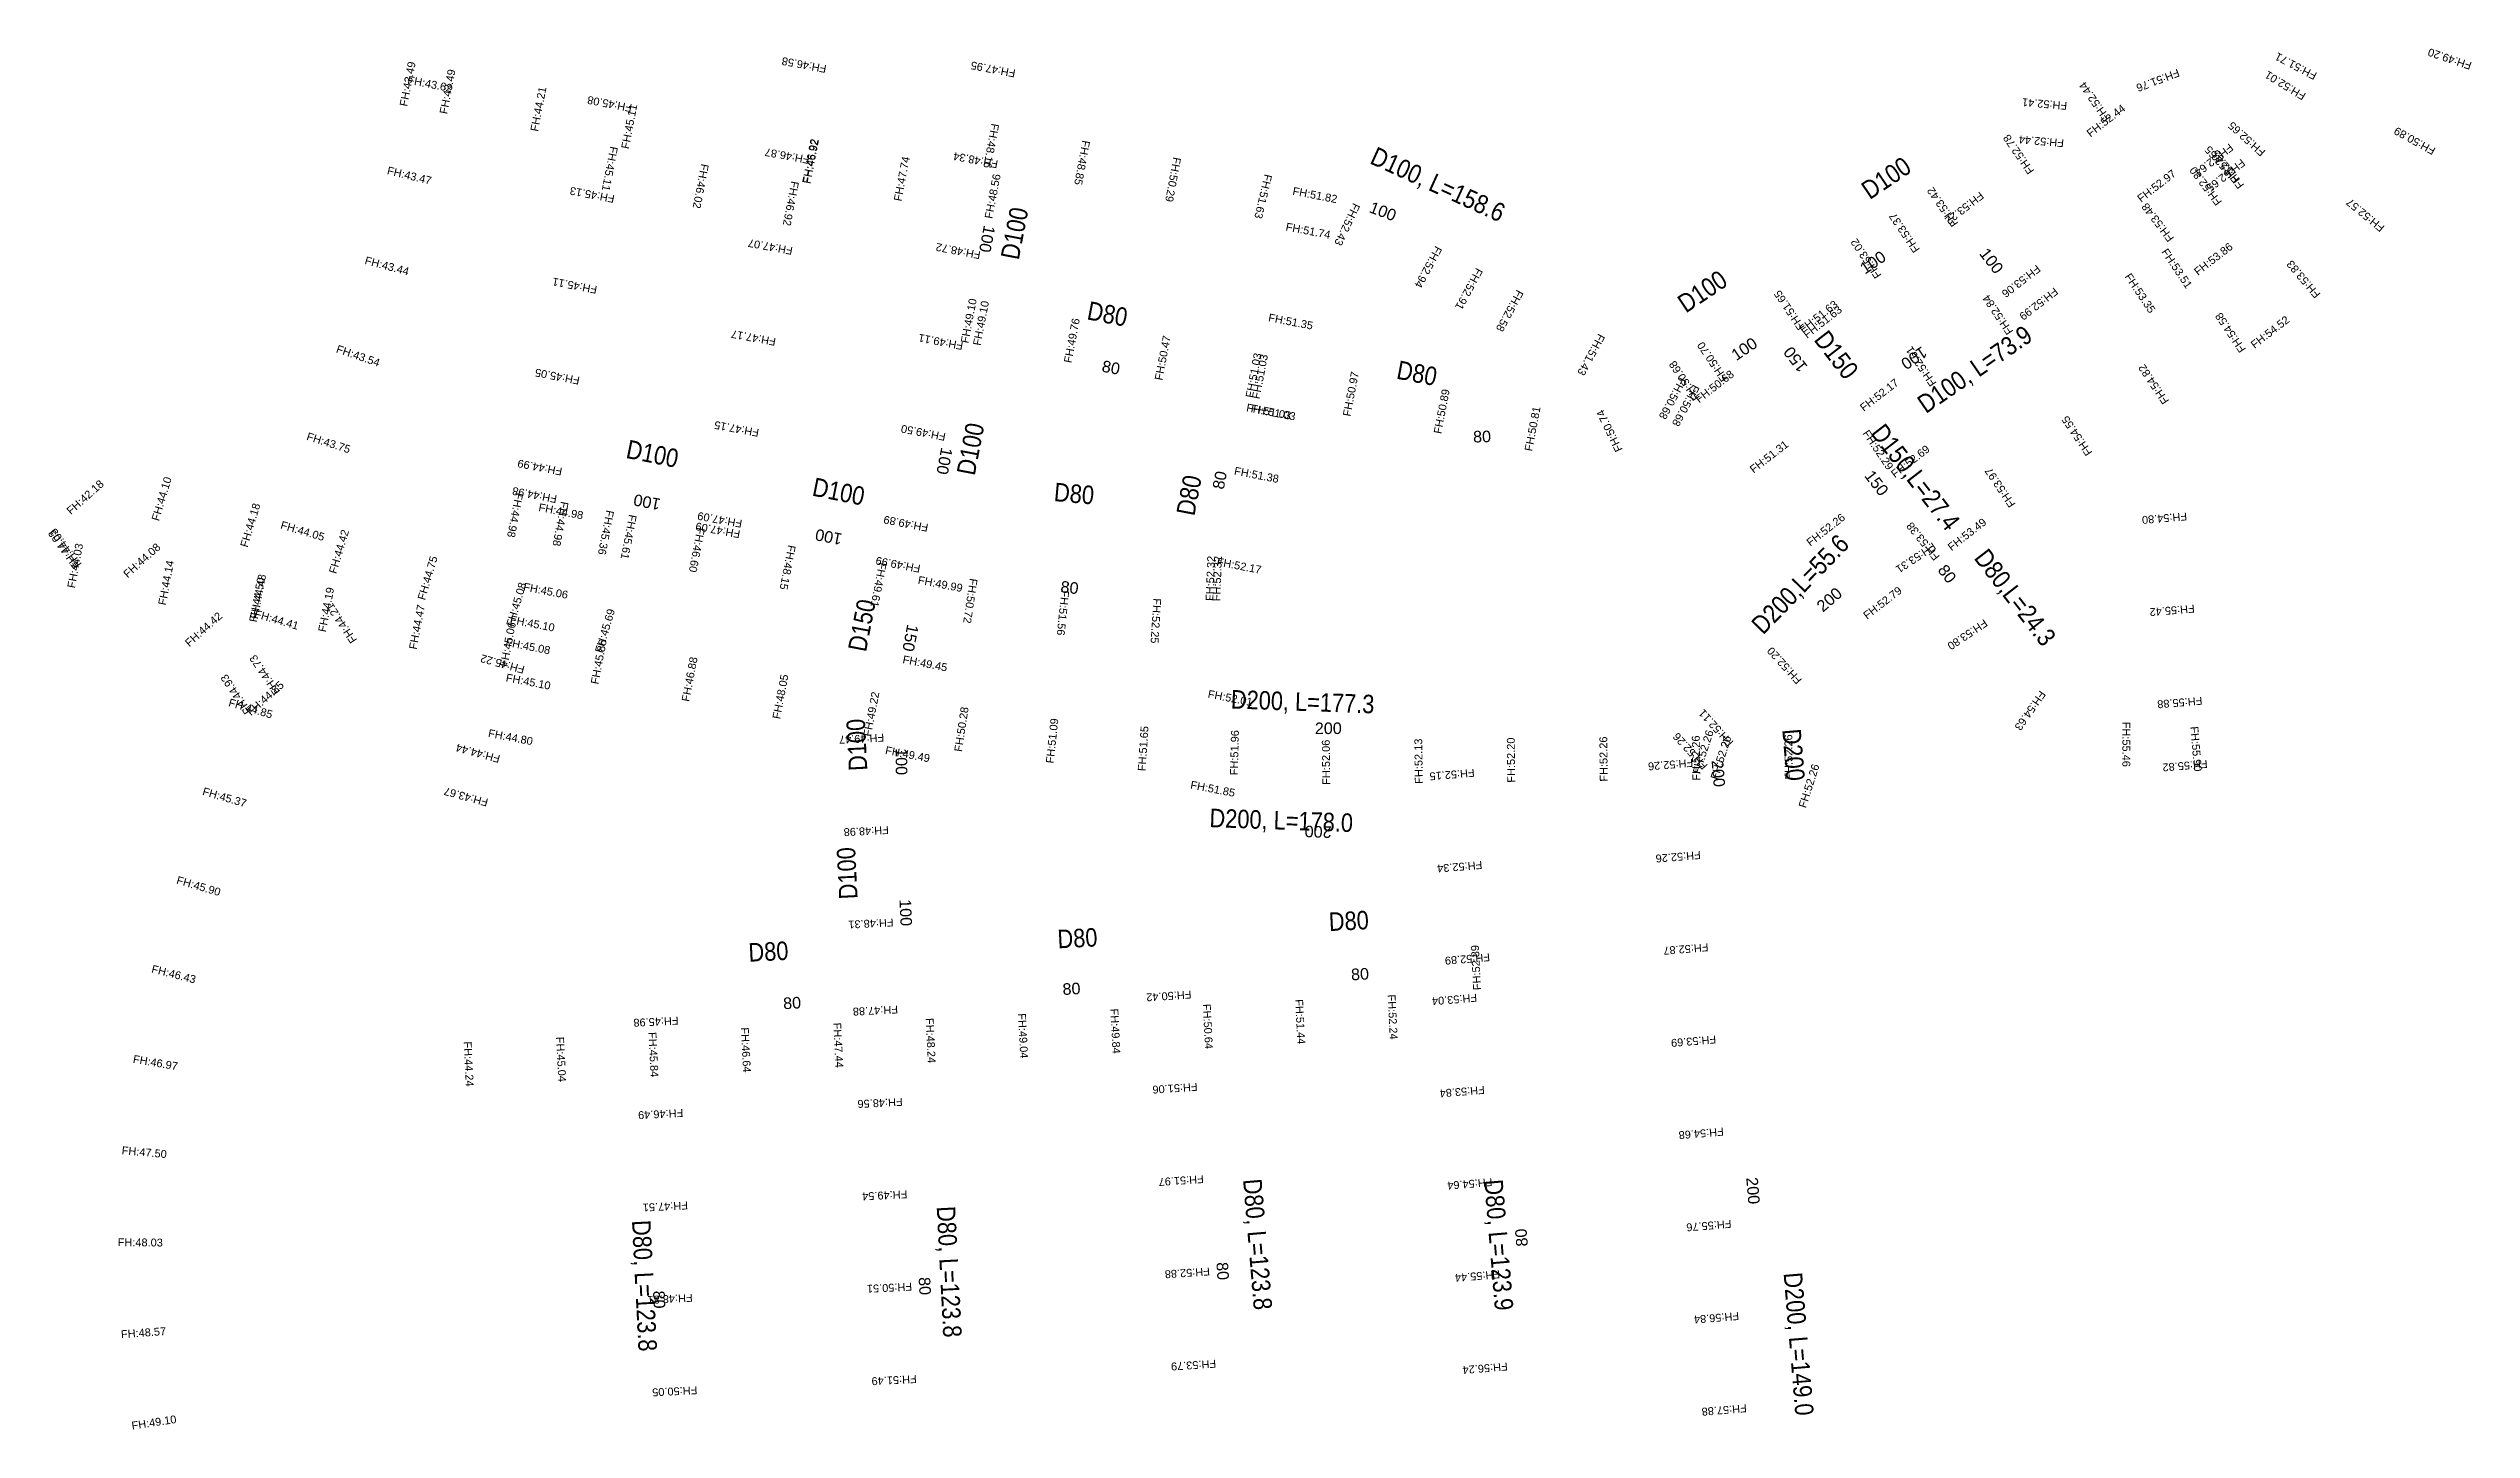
# Model space of a CAD drawing. Header units: millimetres. Extents: x 227572 to 269266, y 328772 to 443556.
# Drawn here: x 227951 to 228475, y 432057 to 432356 of the extents above; entities that cross this region are included whole.
import ezdxf
from ezdxf.enums import TextEntityAlignment as Align

# ---------------------------------------------------------------- set-up
doc = ezdxf.new("R2010")
doc.units = ezdxf.units.MM
for name, color, linetype in [('L_diameter', 3, 'Continuous'), ('S-2.생활-2.관로-2.제원', 7, 'Continuous'), ('도로체인계획고', 6, 'Continuous')]:
    doc.layers.add(name, color=color, linetype=linetype)
doc.styles.add('HY울릉도M', font='HYWULM.TTF')
doc.styles.get("Standard").update_dxf_attribs({"font": 'arial.ttf'})

msp = doc.modelspace()

# ---------------------------------------------------------------- texts
at = {"layer": 'L_diameter'}
for s, rotation, p in [('100', 339.3157, (228237.38, 432322.72)), ('100', 259.1344, (228155.88, 432317.17)), ('100', 34.0071, (228342.47, 432308.89)), ('100', 307.8178, (228370.43, 432312.89)), ('100', 33.9167, (228314.66, 432290.19)), ('150', 127.8178, (228329.64, 432285.42)), ('100', 213.9167, (228357.61, 432289.39)), ('80', 349.1543, (228179.21, 432288.35)), ('80', 1.252, (228259.12, 432273.04)), ('100', 259.1352, (228146.66, 432269.15)), ('80', 79.1352, (228202.78, 432260.73)), ('150', 307.8178, (228345.59, 432264.86)), ('100', 169.1543, (228083.19, 432255.88)), ('100', 169.1543, (228122.47, 432248.35)), ('80', 307.8178, (228361.43, 432244.46)), ('80', 353.769, (228170.13, 432240.65)), ('200', 40.6003, (228333.14, 432235.64)), ('150', 259.1352, (228139.31, 432230.89)), ('200', 0.2598, (228224.93, 432210)), ('100', 270.5213, (228136.8, 432204.47)), ('200', 274.7488, (228313.2, 432201.99)), ('200', 178.1478, (228228.53, 432185.04)), ('100', 272.4849, (228137.63, 432171.87)), ('80', 2.9081, (228170.33, 432153.6)), ('80', 2.9081, (228232.7, 432156.77)), ('80', 2.9081, (228109.93, 432150.53)), ('200', 274.7488, (228320.69, 432111.8)), ('80', 94.7488, (228268.52, 432096.61)), ('80', 272.9081, (228141.78, 432090.18)), ('80', 273.8287, (228206.15, 432093.44)), ('80', 272.9081, (228084.36, 432087.26))]:
    msp.add_text(s, height=2.5, rotation=rotation, dxfattribs=at).set_placement(p, align=Align.TOP_LEFT)
at = {"layer": 'S-2.생활-2.관로-2.제원', "color": 7, "style": 'HY울릉도M', "width": 0.9}
for s, rotation, p in [('D100, L=158.6', 335.5177, (228250.74, 432324.53, 15)), ('D100', 34.0086, (228349.58, 432326.08, 13.23)), ('D100', 79.1352, (228161.98, 432315.38, 69)), ('D100', 33.9167, (228309.84, 432301.56, 69)), ('D80', 349.1543, (228179.74, 432296.38, 69)), ('D150', 307.8178, (228336.13, 432288.27, 69)), ('D100, L=73.9', 34.5683, (228368.74, 432284.74, 69)), ('D80', 349.1543, (228246.65, 432283.56, 69)), ('D100', 79.1352, (228152.46, 432268.77, 69)), ('D150,L=27.4', 307.7373, (228353.25, 432261.82, 69)), ('D100', 348.697, (228081.36, 432266.14, 69)), ('D100', 348.697, (228121.61, 432257.98, 69)), ('D80', 79.1352, (228199.7, 432258.76, 69)), ('D80', 354.9474, (228172.73, 432257.51, 69)), ('D200,L=55.6', 45.7874, (228331.29, 432238.53, 69)), ('D80,L=24.3', 307.7373, (228374.78, 432235.84, 69)), ('D150', 79.1352, (228128.97, 432230.64, 69)), ('D200, L=177.3', 357.9909, (228222.24, 432212.51)), ('D100', 92.9081, (228127.92, 432205.28, -18.54)), ('D200', 274.7488, (228326.46, 432202.86)), ('D200, L=178.0', 357.9909, (228217.62, 432186.86)), ('D100', 92.9081, (228125.82, 432177.52, -18.54)), ('D80', 2.9081, (228232.38, 432165.13, 69)), ('D80', 2.9081, (228173.72, 432161.4, 69)), ('D80', 2.9081, (228106.91, 432158.5, 69)), ('D80, L=123.8', 274.7488, (228210.6, 432097.04, 69)), ('D80, L=123.9', 274.7488, (228262.73, 432096.91, 69)), ('D80, L=123.8', 272.9081, (228143.91, 432091.17, 69)), ('D80, L=123.8', 272.9081, (228078.03, 432088.16, 69)), ('D200, L=149.0', 274.7488, (228327.56, 432075.5))]:
    msp.add_text(s, height=4, rotation=rotation, dxfattribs=at).set_placement(p, align=Align.CENTER)
at = {"layer": '도로체인계획고'}
for s, rotation, p in [('FH:43.49', 79.1352, (228028.72, 432343.1)), ('FH:46.58', 169.507, (228119.47, 432352.1)), ('FH:47.95', 169.1352, (228160.34, 432351.12)), ('FH:51.71', 152.2241, (228441.74, 432350.37)), ('FH:49.20', 161.3716, (228475.19, 432352.71)), ('FH:43.62', 349.0205, (228028.68, 432348.14)), ('FH:43.49', 79.1352, (228037.35, 432341.44)), ('FH:44.21', 79.1352, (228056.99, 432337.67)), ('FH:52.44', 124.6527, (228397.01, 432340.67)), ('FH:51.76', 200.8933, (228411.47, 432351.37)), ('FH:52.01', 148.6431, (228439.35, 432345.9)), ('FH:45.08', 169.1352, (228077.44, 432343.63)), ('FH:45.11', 79.1352, (228076.63, 432333.9)), ('FH:52.41', 175.0965, (228387.65, 432344.14)), ('FH:52.44', 37.8178, (228392.64, 432336.45)), ('FH:46.92', 79.1352, (228115.77, 432326.39)), ('FH:46.92', 79.1352, (228115.91, 432326.36)), ('FH:48.16', 259.507, (228155.03, 432339.61)), ('FH:48.85', 259.507, (228174.69, 432335.97)), ('FH:52.78', 124.6527, (228380.56, 432329.3)), ('FH:52.44', 175.0965, (228386.96, 432336.08)), ('FH:52.65', 137.9001, (228430.59, 432333.52)), ('FH:50.89', 150.9778, (228467.39, 432334.12)), ('FH:45.11', 259.1352, (228072.62, 432334.67)), ('FH:46.02', 259.1352, (228092.27, 432330.9)), ('FH:46.87', 169.507, (228115.82, 432332.43)), ('FH:47.74', 79.1352, (228135.56, 432322.59)), ('FH:48.34', 169.1352, (228156.57, 432331.48)), ('FH:50.29', 259.507, (228194.36, 432332.33)), ('FH:52.64', 217.8178, (228422.66, 432335.28)), ('FH:52.65', 132.1217, (228424.96, 432327.6)), ('FH:52.65', 217.8178, (228425.23, 432331.97)), ('FH:52.65', 127.1359, (228425.93, 432326.21)), ('FH:43.47', 346.3176, (228024.24, 432328.59)), ('FH:45.13', 169.1352, (228073.67, 432323.99)), ('FH:46.92', 259.1352, (228111.76, 432327.16)), ('FH:48.56', 79.1352, (228155.2, 432318.82)), ('FH:51.63', 256.8703, (228214.07, 432328.67)), ('FH:51.82', 349.1352, (228220.02, 432324.13)), ('FH:53.42', 124.6527, (228364.11, 432317.92)), ('FH:52.97', 37.8178, (228403.58, 432322.35)), ('FH:52.80', 127.1359, (228421.15, 432322.59)), ('FH:52.80', 127.1359, (228421.15, 432322.59)), ('FH:52.43', 244.8081, (228233.26, 432322.45)), ('FH:53.22', 217.8178, (228368.71, 432324.87)), ('FH:53.48', 127.1359, (228410.79, 432314.74)), ('FH:52.57', 140.584, (228456.36, 432317.25)), ('FH:51.74', 349.1352, (228218.54, 432316.41)), ('FH:53.02', 123.9167, (228347.52, 432306.72)), ('FH:53.37', 123.9167, (228355.82, 432312.3)), ('FH:43.44', 345.0451, (228019.41, 432309.16)), ('FH:47.07', 169.507, (228112.18, 432312.77)), ('FH:48.72', 169.1352, (228152.8, 432311.84)), ('FH:52.94', 241.7166, (228251.04, 432313.18)), ('FH:53.51', 303.9167, (228407.88, 432311.75)), ('FH:53.86', 37.8178, (228415.85, 432306.55)), ('FH:53.83', 130.1902, (228442.47, 432302.64)), ('FH:45.11', 169.1352, (228069.9, 432304.35)), ('FH:52.91', 241.7166, (228259.84, 432308.44)), ('FH:53.06', 217.8178, (228380.98, 432309.07)), ('FH:53.35', 303.9167, (228399.94, 432306.41)), ('FH:49.10', 79.1543, (228150.03, 432291.9)), ('FH:49.10', 79.1543, (228152.68, 432291.39)), ('FH:52.58', 241.7166, (228268.65, 432303.7)), ('FH:51.65', 123.9167, (228330.93, 432295.56)), ('FH:51.63', 37.8178, (228330.48, 432294.09)), ('FH:51.63', 37.8178, (228331.37, 432292.95)), ('FH:52.84', 123.9167, (228376.03, 432294.56)), ('FH:52.99', 217.8178, (228384.78, 432304.17)), ('FH:47.17', 169.507, (228108.54, 432293.1)), ('FH:49.11', 169.1352, (228149.03, 432292.2)), ('FH:49.76', 79.1543, (228172.32, 432287.63)), ('FH:51.35', 349.1352, (228214.77, 432296.77)), ('FH:51.43', 241.7166, (228286.26, 432294.22)), ('FH:54.58', 123.9167, (228426.31, 432290.71)), ('FH:54.52', 37.8178, (228428.11, 432290.75)), ('FH:43.54', 341.0331, (228013.22, 432290.07)), ('FH:50.47', 79.1543, (228191.97, 432283.87)), ('FH:51.03', 79.1543, (228211.61, 432280.1)), ('FH:51.03', 79.1543, (228211.61, 432280.1)), ('FH:51.03', 79.1543, (228212.99, 432279.84)), ('FH:50.70', 123.9167, (228314.33, 432284.4)), ('FH:52.61', 123.9167, (228359.44, 432283.4)), ('FH:45.05', 169.1352, (228066.13, 432284.71)), ('FH:50.97', 79.1543, (228232.64, 432276.08)), ('FH:50.68', 241.7166, (228303.87, 432284.75)), ('FH:50.68', 123.9167, (228308.23, 432280.3)), ('FH:50.68', 123.9167, (228308.23, 432280.3)), ('FH:50.68', 37.8178, (228308.02, 432278.99)), ('FH:52.17', 37.8178, (228343.63, 432277.15)), ('FH:54.82', 123.9167, (228409.71, 432279.55)), ('FH:51.03', 349.1352, (228210.02, 432277.31)), ('FH:51.03', 349.1352, (228211, 432277.13)), ('FH:50.89', 79.1543, (228252.28, 432272.31)), ('FH:50.81', 79.1543, (228271.92, 432268.55)), ('FH:50.68', 241.7166, (228306.71, 432283.22)), ('FH:47.15', 169.507, (228104.9, 432273.43)), ('FH:49.50', 169.1352, (228145.26, 432272.56)), ('FH:50.74', 115.7866, (228291.53, 432269.02)), ('FH:52.29', 303.9167, (228343.28, 432272.53)), ('FH:54.55', 123.9167, (228393.12, 432268.39)), ('FH:43.75', 342.2895, (228006.82, 432271.15)), ('FH:51.31', 37.8178, (228319.8, 432263.81)), ('FH:52.69', 37.8178, (228350.34, 432262.8)), ('FH:42.18', 41.8498, (227956.03, 432254.83)), ('FH:44.10', 73.425, (227975.04, 432253.45)), ('FH:44.99', 169.1352, (228062.36, 432265.06)), ('FH:51.38', 349.1352, (228207.39, 432263.63)), ('FH:53.97', 123.9167, (228376.52, 432257.23)), ('FH:44.18', 73.425, (227994.21, 432247.75)), ('FH:44.98', 259.1543, (228052.14, 432259.78)), ('FH:44.98', 169.1352, (228061.22, 432259.1)), ('FH:44.98', 349.1352, (228057.01, 432255.75)), ('FH:44.98', 259.1543, (228061.96, 432257.9)), ('FH:44.03', 126.042, (227958.43, 432244.27)), ('FH:44.05', 343.6704, (228001.19, 432251.98)), ('FH:45.36', 259.1543, (228071.78, 432256.02)), ('FH:45.61', 259.1543, (228076.69, 432255.08)), ('FH:46.60', 259.1543, (228091.43, 432252.26)), ('FH:47.09', 169.507, (228100.84, 432251.52)), ('FH:47.09', 169.507, (228101.25, 432253.77)), ('FH:49.89', 169.1352, (228141.49, 432252.91)), ('FH:52.26', 37.8178, (228332.06, 432248.02)), ('FH:53.38', 128.8209, (228360.14, 432245.9)), ('FH:53.49', 37.8178, (228362.6, 432247)), ('FH:54.80', 184.7488, (228413.43, 432255.43)), ('FH:44.03', 126.042, (227958.06, 432244)), ('FH:44.03', 79.3801, (227956.87, 432238.96)), ('FH:44.08', 41.8498, (227968.28, 432241.16)), ('FH:44.42', 73.425, (228013.38, 432242.04)), ('FH:48.15', 259.1543, (228111.07, 432248.49)), ('FH:53.31', 213.9167, (228358.46, 432249.05)), ('FH:44.14', 79.3801, (227976.53, 432235.27)), ('FH:44.50', 79.3801, (227996.19, 432231.59)), ('FH:44.48', 79.1544, (227996.4, 432232.28)), ('FH:44.75', 73.425, (228032.55, 432236.34)), ('FH:49.61', 259.1543, (228130.71, 432244.73)), ('FH:49.99', 169.1352, (228139.79, 432244.05)), ('FH:49.99', 349.1352, (228139.02, 432240.04)), ('FH:52.32', 87.79, (228203.02, 432236.25)), ('FH:52.32', 87.79, (228204.48, 432236.2)), ('FH:52.17', 349.1352, (228203.62, 432243.99)), ('FH:44.19', 79.1544, (228011.11, 432229.46)), ('FH:45.08', 73.425, (228051.72, 432230.63)), ('FH:45.06', 349.1352, (228053.71, 432238.57)), ('FH:50.72', 261.4584, (228150.36, 432241.25)), ('FH:51.56', 264.0049, (228170.15, 432238.64)), ('FH:52.25', 266.5514, (228190.03, 432236.9)), ('FH:52.79', 37.8178, (228344.33, 432232.22)), ('FH:44.42', 41.8498, (227981.62, 432226.26)), ('FH:44.41', 343.6704, (227995.57, 432232.79)), ('FH:44.21', 123.8751, (228017.96, 432227.87)), ('FH:44.47', 79.1544, (228030.75, 432225.7)), ('FH:45.06', 79.1544, (228050.4, 432221.94)), ('FH:45.10', 349.1349, (228050.82, 432231.49)), ('FH:45.69', 73.425, (228070.89, 432224.92)), ('FH:53.80', 213.9167, (228369.62, 432232.45)), ('FH:55.42', 184.7488, (228415.08, 432235.5)), ('FH:45.08', 349.1349, (228049.88, 432226.58)), ('FH:45.86', 79.1544, (228070.04, 432218.17)), ('FH:52.20', 132.2864, (228330.37, 432219.28)), ('FH:44.93', 123.8751, (227995.11, 432212.52)), ('FH:44.73', 123.8751, (228001.36, 432216.72)), ('FH:45.22', 164.5962, (228054.26, 432222.17)), ('FH:45.10', 349.1352, (228049.94, 432218.93)), ('FH:46.88', 79.1544, (228089.68, 432214.41)), ('FH:48.05', 79.1544, (228109.32, 432210.65)), ('FH:49.45', 349.1352, (228135.72, 432222.87)), ('FH:44.85', 343.6704, (227989.95, 432213.6)), ('FH:44.85', 41.8498, (227994.96, 432211.36)), ('FH:49.22', 79.1544, (228128.97, 432206.88)), ('FH:52.01', 349.1352, (228201.7, 432215.4)), ('FH:54.63', 235.1745, (228381.69, 432217.07)), ('FH:55.88', 184.7488, (228416.74, 432215.57)), ('FH:50.28', 81.4373, (228148.65, 432203.59)), ('FH:51.09', 83.7879, (228168.46, 432201.1)), ('FH:52.11', 132.2864, (228315.58, 432205.83)), ('FH:55.46', 269.8992, (228399.55, 432210.18)), ('FH:44.44', 164.5962, (228048.95, 432202.88)), ('FH:44.80', 349.1349, (228046.11, 432206.93)), ('FH:49.47', 182.9081, (228131.79, 432207.6)), ('FH:49.49', 349.1352, (228131.95, 432203.23)), ('FH:51.65', 86.1385, (228188.34, 432199.44)), ('FH:51.96', 88.4891, (228208.28, 432198.58)), ('FH:52.06', 90.653, (228228.27, 432196.54)), ('FH:52.13', 90.653, (228248.27, 432196.77)), ('FH:52.20', 90.653, (228268.26, 432197)), ('FH:52.26', 90.653, (228288.26, 432197.22)), ('FH:52.26', 132.2864, (228310.02, 432200.77)), ('FH:52.26', 90.653, (228308.26, 432197.45)), ('FH:52.26', 72.1846, (228308.2, 432198.75)), ('FH:52.26', 72.1846, (228312.04, 432197.52)), ('FH:52.26', 90.653, (228328.26, 432197.68)), ('FH:55.90', 274.7488, (228414.22, 432209.1)), ('FH:52.15', 184.7488, (228259.41, 432200)), ('FH:52.26', 184.7488, (228306.65, 432202.15)), ('FH:52.26', 72.1846, (228331.08, 432191.4)), ('FH:55.82', 184.7488, (228417.87, 432201.92)), ('FH:45.37', 343.6704, (227984.32, 432194.4)), ('FH:43.67', 164.5962, (228046.36, 432193.46)), ('FH:51.85', 349.1352, (228197.93, 432195.76)), ('FH:48.98', 182.9081, (228132.8, 432187.62)), ('FH:52.34', 184.7488, (228261.07, 432180.07)), ('FH:52.26', 184.7488, (228308.3, 432182.22)), ('FH:45.90', 343.6704, (227978.7, 432175.21)), ('FH:48.31', 182.9081, (228133.82, 432167.65)), ('FH:46.43', 345.7289, (227973.31, 432155.99)), ('FH:52.89', 184.7488, (228262.73, 432160.14)), ('FH:52.89', 92.9082, (228260.88, 432152.19)), ('FH:52.87', 184.7488, (228309.96, 432162.29)), ('FH:47.88', 182.9081, (228134.78, 432148.83)), ('FH:47.88', 182.9081, (228134.78, 432148.83)), ('FH:49.84', 272.9081, (228180.74, 432148.12)), ('FH:50.42', 183.8287, (228198.2, 432152.07)), ('FH:50.64', 272.9081, (228200.72, 432149.14)), ('FH:51.44', 272.9081, (228220.69, 432150.15)), ('FH:52.24', 272.9081, (228240.67, 432151.17)), ('FH:53.04', 184.7488, (228259.94, 432151.38)), ('FH:45.04', 272.9081, (228060.9, 432142.03)), ('FH:45.98', 182.9081, (228087.34, 432146.42)), ('FH:45.84', 272.9081, (228080.87, 432143.05)), ('FH:46.64', 272.9081, (228100.85, 432144.06)), ('FH:47.44', 272.9081, (228120.82, 432145.08)), ('FH:48.24', 272.9081, (228140.8, 432146.09)), ('FH:49.04', 272.9081, (228160.77, 432147.11)), ('FH:53.69', 184.7488, (228311.62, 432142.36)), ('FH:46.97', 350.3126, (227969.34, 432136.47)), ('FH:44.24', 272.9081, (228040.92, 432141.02)), ('FH:51.06', 183.8287, (228199.53, 432132.11)), ('FH:53.84', 184.7488, (228261.6, 432131.45)), ('FH:46.49', 182.9081, (228088.36, 432126.45)), ('FH:48.56', 182.9081, (228135.79, 432128.86)), ('FH:54.68', 184.7488, (228313.27, 432122.42)), ('FH:47.50', 354.8963, (227966.94, 432116.7)), ('FH:51.97', 183.8287, (228200.87, 432112.16)), ('FH:54.64', 184.7488, (228263.25, 432111.52)), ('FH:47.51', 182.9081, (228089.37, 432106.47)), ('FH:49.54', 182.9081, (228136.8, 432108.88)), ('FH:55.76', 184.7488, (228314.93, 432102.49)), ('FH:48.03', 359.4799, (227966.12, 432096.81)), ('FH:52.88', 183.8287, (228202.2, 432092.2)), ('FH:55.44', 184.7488, (228264.91, 432091.59)), ('FH:48.81', 182.9081, (228090.39, 432086.5)), ('FH:50.51', 182.9081, (228137.82, 432088.91)), ('FH:48.57', 4.0636, (227966.9, 432076.91)), ('FH:56.84', 184.7488, (228316.58, 432082.56)), ('FH:51.49', 182.9081, (228138.83, 432068.93)), ('FH:53.79', 183.8287, (228203.54, 432072.25)), ('FH:56.24', 184.7488, (228266.56, 432071.65)), ('FH:50.05', 182.9081, (228091.4, 432066.52)), ('FH:49.10', 8.6473, (227969.27, 432057.13)), ('FH:57.88', 184.7488, (228318.24, 432062.63))]:
    msp.add_text(s, height=1.7, rotation=rotation, dxfattribs=at).set_placement(p)

doc.saveas('drawing.dxf')
